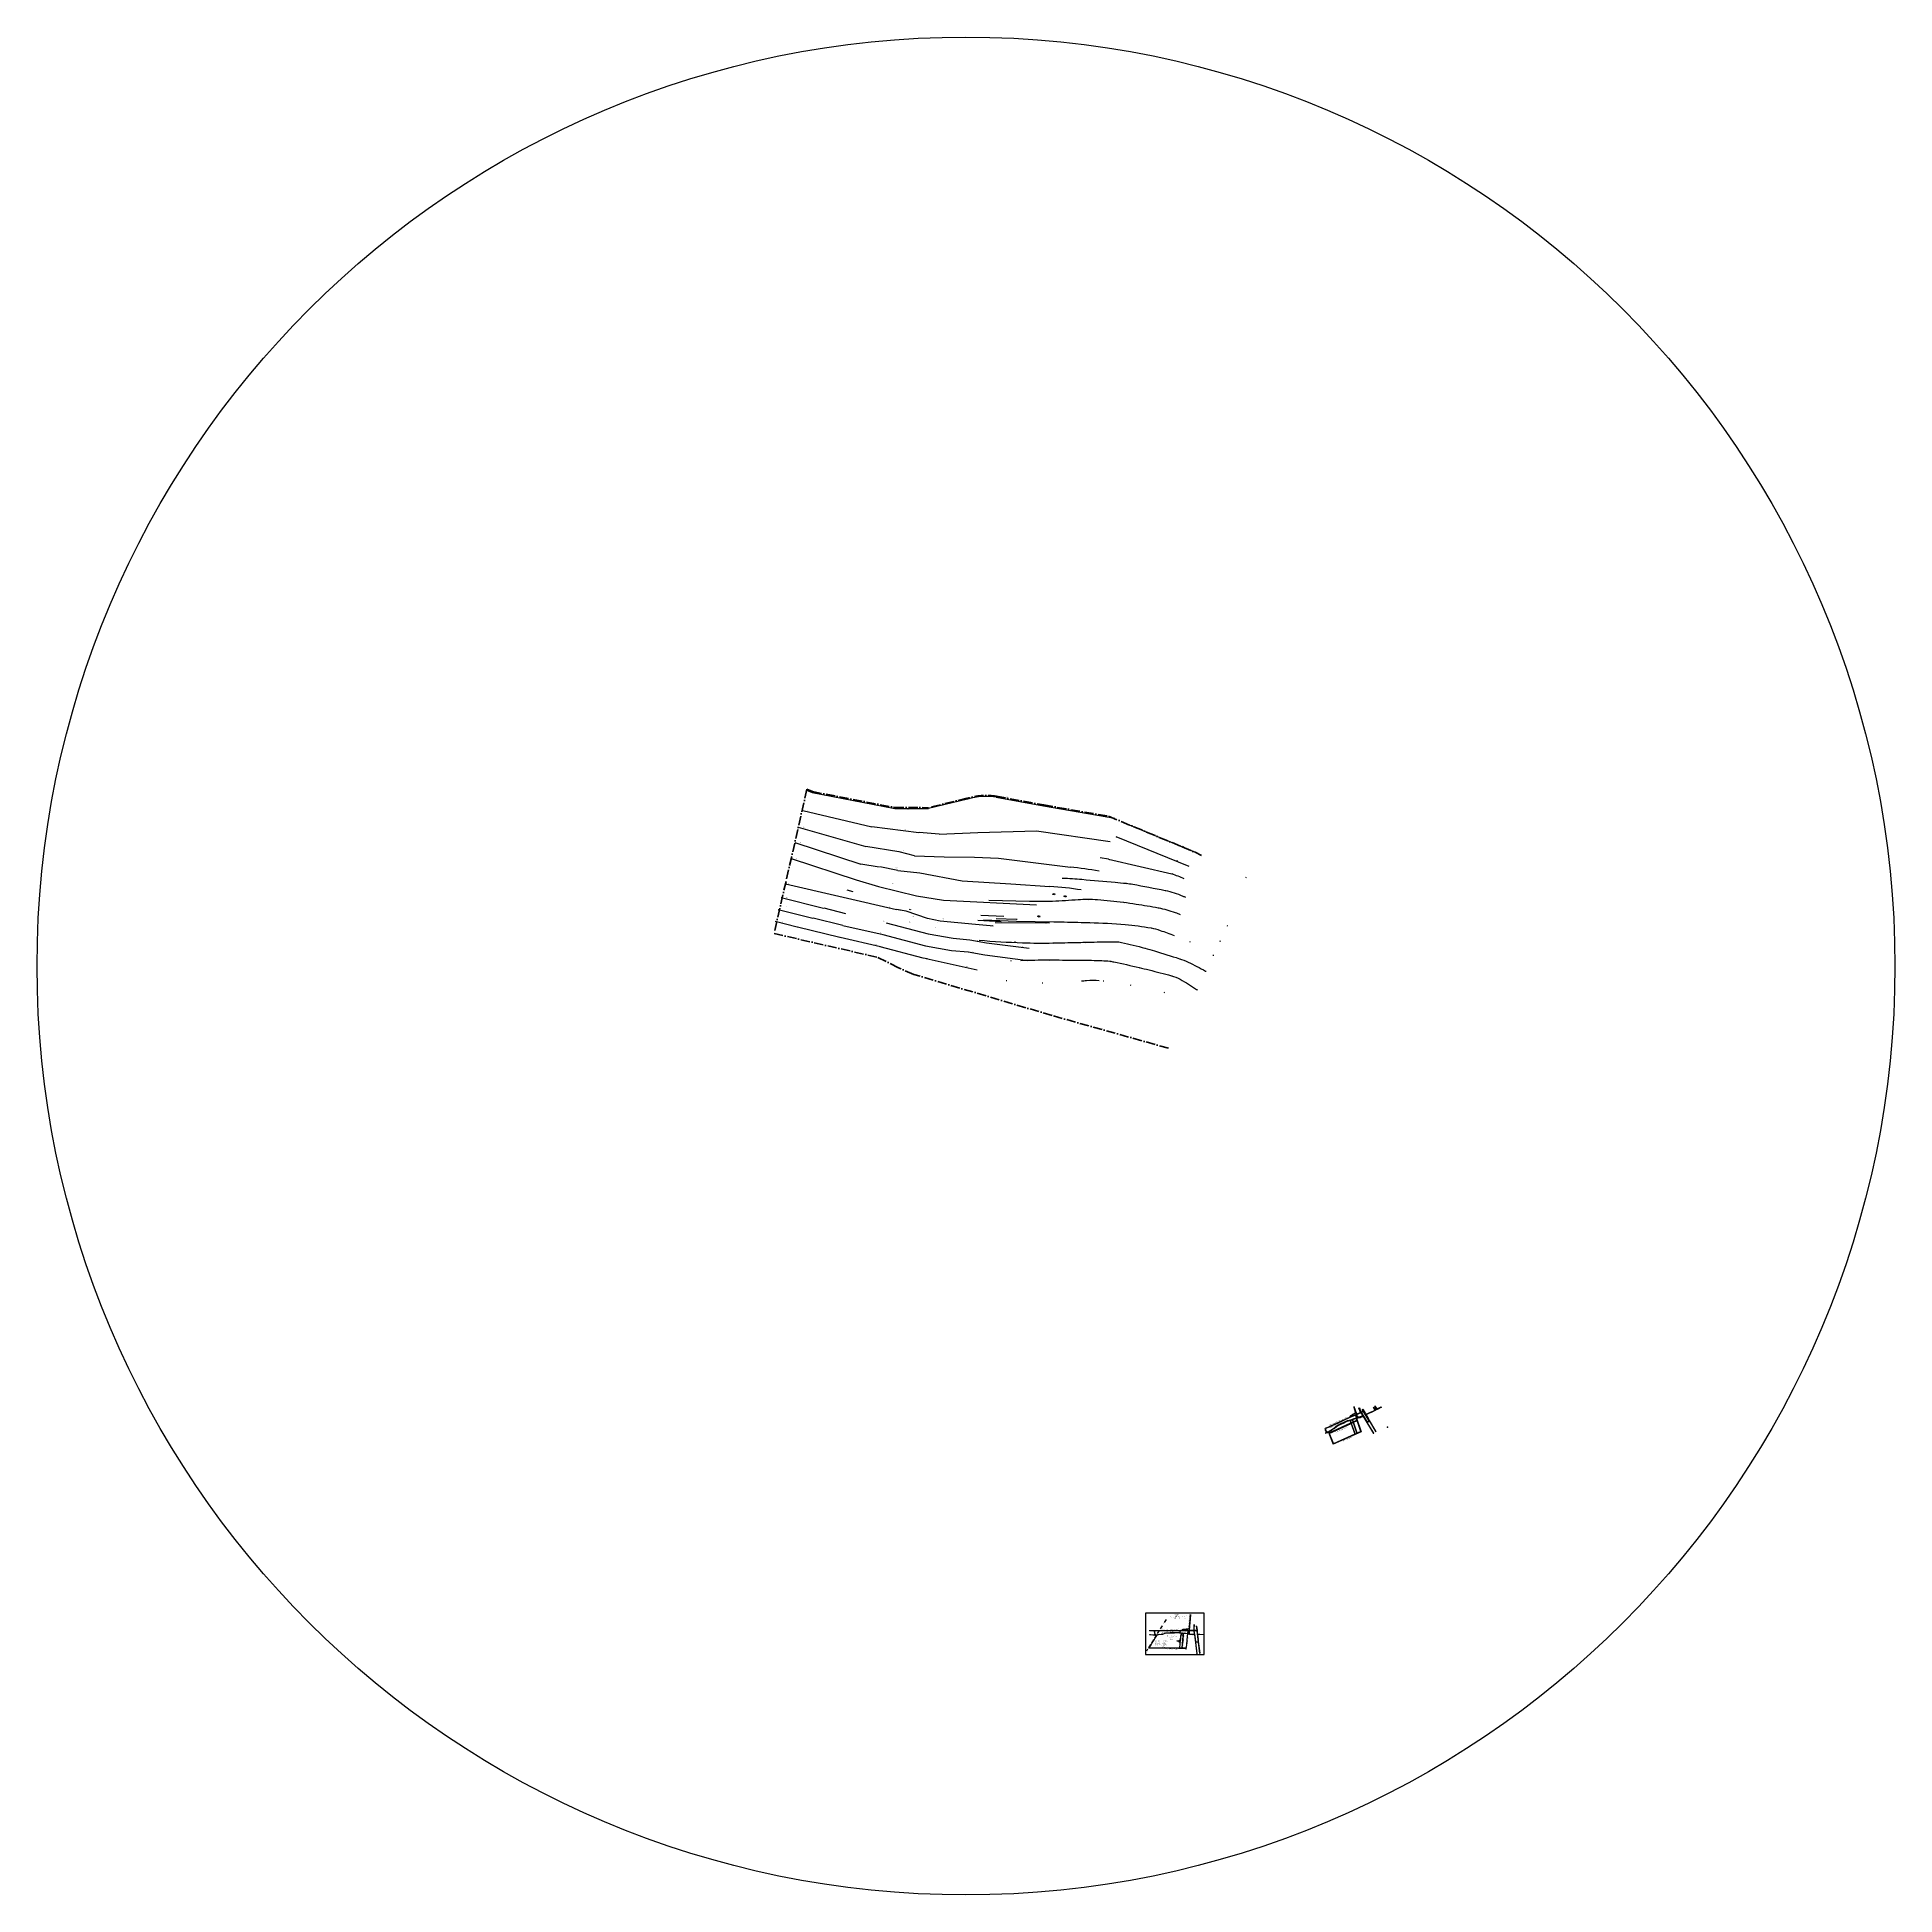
# Model space of a CAD drawing. Header units: millimetres. Extents: x 131821 to 169461, y -215 to 24121.
# Drawn here: x 131821 to 156121, y -178 to 24121 of the extents above; entities that cross this region are included whole.
import ezdxf

# ---------------------------------------------------------------- set-up
doc = ezdxf.new("R2010")
doc.units = ezdxf.units.MM
doc.linetypes.add('ACAD_ISO10W100', pattern=[18, 12, -3, 0, -3])
doc.linetypes.add('JIS_02_2.0', pattern=[3, 2, -1])
for name, color, linetype in [('Границы', 7, 'Continuous'), ('Н10_Изог', 220, 'Continuous'), ('Н11_Изогипсы', 4, 'Continuous'), ('ТЕКСТ', 3, 'Continuous')]:
    doc.layers.add(name, color=color, linetype=linetype)
doc.styles.get("Standard").update_dxf_attribs({"font": 'txt.shx', "width": 0.6, "height": 10})
doc.styles.add('стиль1', font='TAHOMA.TTF', dxfattribs={"width": 0.89, "height": 9})
doc.dimstyles.get("Standard").update_dxf_attribs({"dimtxt": 10, "dimasz": 10, "dimexe": 5, "dimexo": 0, "dimgap": 10, "dimtad": 1, "dimdec": 0, "dimzin": 0, "dimdsep": 46, "dimtxsty": 'Standard', "dimcen": -3, "dimdle": 1.25, "dimclrd": 7, "dimclre": 7, "dimclrt": 7, "dimazin": 0, "dimtfac": 0.75, "dimtdec": 0, "dimtofl": 0, "dimtmove": 0, "dimatfit": 3, "dimfxl": 1, "dimtvp": 1.5, "dimtolj": 1, "dimtzin": 0, "dimarcsym": 0})

msp = doc.modelspace()

# ---------------------------------------------------------------- hatches: boundary and pattern name
at = {"layer": 'ТЕКСТ', "lineweight": 15, "ltscale": 2}
for points in [[(146436, 3282), (146438, 3282), (146438, 3275), (146436, 3275)], [(146442, 3224), (146444, 3224), (146444, 3216), (146442, 3216)], [(146747, 3254), (146749, 3254), (146749, 3248), (146747, 3248)]]:
    msp.add_hatch(color=7, dxfattribs=at).paths.add_polyline_path(points)
at = {"layer": 'ТЕКСТ', "lineweight": 30, "ltscale": 2}
msp.add_hatch(color=7, dxfattribs=at).paths.add_polyline_path([(146727, 3143), (146740, 3144), (146740, 3139)])

# ---------------------------------------------------------------- linework, layer by layer
at = {"color": 7}
for p, q in [((148993, 6070), (148997, 6081)), ((148997, 6081), (148999, 6087)), ((148999, 6087), (149006, 6091)), ((149006, 6091), (149020, 6099)), ((149020, 6099), (149033, 6107)), ((149033, 6106), (149050, 6118)), ((149050, 6118), (149061, 6125)), ((149067, 6136), (149051, 6180)), ((149061, 6125), (149064, 6127)), ((149063, 6127), (149066, 6131)), ((149066, 6131), (149067, 6136)), ((148677, 5928), (148993, 6070))]:
    msp.add_line(p, q, dxfattribs=at)
at = {"color": 7, "linetype": 'ByBlock'}
for p, q in [((148669, 5919), (148673, 5926)), ((148673, 5926), (148679, 5929))]:
    msp.add_line(p, q, dxfattribs=at)
at = {"linetype": 'ByBlock'}
for p, q in [((148712, 5875), (148715, 5877)), ((148721, 5863), (148718, 5861))]:
    msp.add_line(p, q, dxfattribs=at)
at = {"color": 7, "lineweight": 15}
for p, q in [((146895, 3282), (146910, 3485)), ((146903, 3485), (146895, 3358)), ((146371, 3281), (146797, 3282)), ((146439, 3276), (146371, 3276)), ((146371, 3222), (146444, 3217)), ((146435, 3224), (146372, 3228)), ((146420, 3219), (146444, 3217)), ((146435, 3264), (146434, 3258)), ((146434, 3258), (146435, 3249)), ((146436, 3268), (146435, 3264)), ((146435, 3249), (146438, 3238)), ((146447, 3223), (146435, 3224)), ((146447, 3223), (146435, 3224)), ((146439, 3277), (146436, 3268)), ((146438, 3238), (146441, 3230)), ((146441, 3230), (146444, 3226)), ((146444, 3226), (146444, 3224)), ((146444, 3224), (146447, 3223)), ((146444, 3217), (146450, 3218)), ((146450, 3218), (146461, 3219)), ((146461, 3219), (146461, 3219)), ((146781, 3241), (146793, 3239)), ((146783, 3221), (146793, 3219)), ((146793, 3239), (146812, 3238)), ((146793, 3219), (146810, 3218)), ((146797, 3282), (146805, 3290)), ((146805, 3290), (146810, 3295)), ((146806, 3285), (146805, 3282)), ((146805, 3282), (146814, 3282)), ((146808, 3286), (146806, 3285)), ((146811, 3289), (146808, 3286)), ((146810, 3218), (146809, 3208)), ((146810, 3295), (146818, 3296)), ((146812, 3238), (146810, 3223)), ((146815, 3291), (146811, 3289)), ((146814, 3282), (146843, 3282)), ((146814, 3208), (146816, 3238)), ((146821, 3291), (146815, 3291)), ((146816, 3238), (146842, 3239)), ((146818, 3296), (146834, 3298)), ((146828, 3292), (146821, 3291)), ((146841, 3293), (146828, 3292)), ((146828, 3292), (146828, 3292)), ((146828, 3292), (146828, 3292)), ((146834, 3298), (146849, 3299)), ((146857, 3296), (146841, 3293)), ((146842, 3239), (146868, 3234)), ((146843, 3282), (146901, 3282)), ((146849, 3299), (146869, 3303)), ((146874, 3298), (146857, 3296)), ((146868, 3234), (146868, 3233)), ((146869, 3303), (146882, 3304)), ((146872, 3233), (146893, 3229)), ((146873, 3239), (146890, 3236)), ((146887, 3300), (146874, 3298)), ((146882, 3304), (146885, 3305)), ((146885, 3305), (146889, 3308)), ((146892, 3302), (146887, 3300)), ((146887, 3246), (146890, 3277)), ((146888, 3242), (146887, 3246)), ((146889, 3239), (146888, 3242)), ((146889, 3308), (146892, 3312)), ((146890, 3236), (146889, 3239)), ((146890, 3282), (146892, 3302)), ((146890, 3277), (146890, 3277)), ((146892, 3312), (146895, 3358)), ((146893, 3229), (146903, 3229)), ((146901, 3282), (146989, 3282)), ((146903, 3229), (146916, 3226)), ((146916, 3226), (146931, 3225)), ((146931, 3225), (146938, 3224)), ((146938, 3224), (146944, 3223)), ((146944, 3223), (146950, 3225)), ((146949, 3308), (146951, 3354)), ((146949, 3282), (146949, 3308)), ((146950, 3225), (146958, 3229)), ((146959, 3354), (146955, 3299)), ((146955, 3299), (146957, 3282)), ((146958, 3229), (146989, 2972)), ((146989, 3282), (146980, 3335)), ((146989, 3337), (146997, 3283)), ((146997, 3283), (146997, 3276)), ((146997, 3276), (147000, 3246)), ((147000, 3246), (147002, 3226)), ((147002, 3226), (147006, 3229)), ((147005, 3221), (147003, 3219)), ((147003, 3219), (147011, 3162)), ((147014, 3135), (147003, 3219)), ((147007, 3222), (147005, 3221)), ((147006, 3229), (147008, 3230)), ((147008, 3224), (147007, 3222)), ((147008, 3230), (147012, 3232)), ((147010, 3225), (147008, 3224)), ((147013, 3227), (147010, 3225)), ((147012, 3232), (147014, 3232)), ((147016, 3228), (147013, 3227)), ((147014, 3232), (147017, 3232)), ((147020, 3227), (147016, 3228)), ((147017, 3232), (147018, 3232)), ((147018, 3232), (147029, 3232)), ((147037, 3226), (147020, 3227)), ((147029, 3232), (147070, 3229)), ((147070, 3225), (147037, 3226)), ((147070, 3229), (147070, 3229)), ((146764, 3051), (146754, 3051)), ((146849, 3046), (146754, 3046)), ((146996, 2974), (146977, 3128)), ((146977, 3128), (147008, 3128)), ((147008, 3128), (147025, 2980)), ((147033, 2982), (147014, 3135))]:
    msp.add_line(p, q, dxfattribs=at)
at = {"color": 1, "linetype": 'JIS_02_2.0', "lineweight": 15, "ltscale": 2.5}
for p, q in [((146466, 3218), (146360, 3047)), ((146470, 3219), (146367, 3051))]:
    msp.add_line(p, q, dxfattribs=at)
at = {"color": 7, "linetype": 'ByBlock', "lineweight": 15}
for p, q in [((146440, 3277), (146446, 3281)), ((146446, 3281), (146453, 3281))]:
    msp.add_line(p, q, dxfattribs=at)
at = {"linetype": 'ByBlock', "lineweight": 15}
msp.add_line((146461, 3219), (146465, 3219), dxfattribs=at)
at = {"color": 7, "linetype": 'JIS_02_2.0', "lineweight": 15, "ltscale": 2.5}
for p, q in [((146754, 3046), (146360, 3047)), ((146754, 3051), (146367, 3051))]:
    msp.add_line(p, q, dxfattribs=at)
at = {"color": 7}
for points in [[(149064, 6096), (149055, 6092), (148991, 6064), (148834, 5993), (148688, 5928), (148677, 5923), (148674, 5920), (148673, 5917), (148673, 5914), (148673, 5912), (148675, 5905), (148678, 5898), (148682, 5893), (148686, 5888), (148695, 5879), (148698, 5877), (148702, 5877)], [(148702, 5877), (148711, 5880), (148723, 5888), (148763, 5912), (148783, 5924), (148786, 5925), (148812, 5952), (148814, 5954), (148844, 5968), (148862, 5978), (148889, 5990), (148915, 6002), (148918, 6003), (148963, 6026), (148982, 6029), (149004, 6034), (149049, 6054), (149049, 6054), (149096, 6066), (149094, 6068), (149092, 6070), (149090, 6074), (149080, 6103), (149080, 6103)], [(149078, 6108), (149071, 6127), (149067, 6123), (149057, 6116), (149040, 6107), (149027, 6098), (149017, 6091), (149017, 6091), (149017, 6091), (149011, 6088), (149006, 6085), (149003, 6082), (149001, 6078), (149000, 6076), (149000, 6073), (149008, 6077), (149034, 6088), (149087, 6112), (149168, 6148), (149152, 6172), (149160, 6170), (149162, 6176), (149167, 6176), (149175, 6152), (149177, 6146), (149193, 6120), (149203, 6102), (149205, 6106), (149206, 6109), (149209, 6112), (149212, 6113), (149214, 6114), (149215, 6114), (149225, 6119), (149264, 6133), (149297, 6147), (149320, 6161), (149303, 6195), (149303, 6194), (149304, 6199), (149323, 6163), (149341, 6174), (149320, 6215), (149325, 6212), (149325, 6218), (149346, 6176), (149358, 6183), (149403, 6204), (149398, 6202), (149406, 6202), (149347, 6171), (149324, 6160), (149307, 6147), (149271, 6131), (149235, 6117), (149219, 6111), (149215, 6110), (149213, 6108), (149211, 6104), (149210, 6103), (149209, 6100), (149207, 6099), (149207, 6096), (149237, 6047)], [(149038, 6009), (149028, 6038), (149052, 6049), (149079, 6055), (149102, 6061), (149111, 6064), (149125, 6067), (149138, 6072), (149145, 6074), (149151, 6076), (149156, 6080), (149161, 6087), (149300, 5855), (149300, 5859), (149304, 5859), (149304, 5859), (149220, 6002), (149248, 6016), (149330, 5877), (149330, 5882), (149333, 5881), (149333, 5887), (149251, 6024), (149207, 6096)], [(149082, 6110), (149048, 6205), (149048, 6203), (149045, 6203), (149045, 6200), (149044, 6200), (149052, 6179)], [(149064, 6096), (149075, 6060)], [(149231, 6044), (149171, 6144), (149067, 6098)], [(149067, 6098), (149079, 6061)], [(149134, 6127), (149157, 6094), (149156, 6092), (149156, 6089), (149153, 6086), (149151, 6085), (149149, 6083), (149142, 6079), (149111, 6070), (149103, 6068), (149099, 6070), (149096, 6074), (149094, 6076), (149084, 6105)], [(149132, 6132), (149121, 6156), (149109, 6188), (149109, 6186), (149112, 6190), (149116, 6190), (149131, 6149), (149139, 6135)], [(149141, 6130), (149181, 6069), (149219, 6006), (149246, 6020), (149231, 6044)], [(148668, 5919), (148668, 5910), (148669, 5906), (148671, 5900), (148675, 5892), (148683, 5883), (148689, 5877), (148693, 5874), (148694, 5873), (148698, 5873), (148686, 5869), (148674, 5865), (148674, 5862), (148677, 5862), (148675, 5859), (148697, 5867), (148702, 5870), (148712, 5875), (148712, 5875)], [(148712, 5874), (148713, 5873)], [(148715, 5877), (148755, 5901), (148771, 5911), (148786, 5920), (148792, 5924), (148816, 5948), (148867, 5974), (148919, 5997), (148946, 6011), (148967, 6022), (148976, 6022), (148995, 6026)], [(148718, 5861), (148775, 5715)], [(148723, 5857), (148777, 5721)], [(149141, 5877), (148775, 5715)], [(149057, 5846), (148777, 5721)], [(148995, 6026), (149006, 5994)], [(148998, 6027), (149007, 6029), (149024, 6036), (149034, 6007)], [(148998, 6027), (149009, 5996)], [(149008, 5988), (149057, 5846)], [(149011, 5989), (149061, 5848)], [(149036, 6001), (149084, 5858)], [(149088, 5860), (149040, 6003)], [(149084, 5858), (149061, 5848)], [(149085, 6031), (149077, 6054)], [(149081, 6055), (149141, 5877), (149141, 5877)], [(149135, 5881), (149087, 6024)], [(149135, 5881), (149088, 5860)]]:
    msp.add_lwpolyline(points, dxfattribs=at)
at = {"color": 0, "linetype": 'ByBlock'}
for points in [[(148721, 5863), (149006, 5994)], [(148723, 5857), (149008, 5988)], [(149009, 5996), (149034, 6007)], [(149011, 5989), (149036, 6001)], [(149038, 6009), (149085, 6031)], [(149040, 6003), (149087, 6024)]]:
    msp.add_lwpolyline(points, dxfattribs=at)
at = {"color": 7, "lineweight": 15}
for points in [[(146815, 3277), (146793, 3277), (146621, 3277), (146461, 3276), (146448, 3276), (146445, 3275), (146443, 3272), (146441, 3270), (146440, 3268), (146440, 3260), (146439, 3253), (146441, 3247), (146443, 3241), (146448, 3229), (146449, 3226), (146453, 3224)], [(146453, 3224), (146462, 3224), (146477, 3226), (146522, 3231), (146546, 3234), (146549, 3234), (146584, 3248), (146587, 3249), (146619, 3250), (146640, 3251), (146670, 3252), (146699, 3252), (146701, 3252), (146752, 3254), (146770, 3249), (146793, 3244), (146812, 3243)], [(146465, 3219), (146511, 3225), (146530, 3228), (146547, 3229), (146554, 3231), (146586, 3243), (146643, 3245), (146700, 3246), (146731, 3248), (146754, 3249), (146762, 3245), (146781, 3241)], [(146778, 3208), (146764, 3051)], [(146781, 3208), (146768, 3051)], [(146780, 3227), (146778, 3208)], [(146780, 3227), (146792, 3225), (146810, 3223)], [(146783, 3221), (146781, 3208)], [(146809, 3208), (146794, 3051)], [(146799, 3051), (146814, 3208)], [(146812, 3243), (146842, 3244), (146842, 3244), (146868, 3240)], [(146873, 3277), (146863, 3277), (146815, 3277)], [(146850, 3051), (146865, 3202)], [(146873, 3239), (146853, 3036)], [(146865, 3202), (146868, 3240)], [(146873, 3277), (146868, 3240)], [(146876, 3277), (146873, 3239)], [(147004, 3162), (146990, 3277), (146876, 3277)], [(146950, 3277), (146957, 3237), (146955, 3235), (146954, 3233), (146950, 3232), (146948, 3231), (146945, 3231), (146938, 3230), (146905, 3233), (146896, 3235), (146895, 3239), (146893, 3243), (146893, 3247), (146895, 3277)], [(146957, 3277), (146968, 3205), (146977, 3131), (147008, 3133), (147004, 3162)], [(146794, 3051), (146768, 3051)], [(146850, 3051), (146799, 3051)], [(146848, 3036), (146849, 3046)]]:
    msp.add_lwpolyline(points, dxfattribs=at)
at = {"linetype": 'Continuous', "lineweight": -3}
msp.add_circle((143971, 11971), 12150, dxfattribs=at)
at = {"linetype": 'ByBlock'}
for p in [(149179, 6143), (149340, 6188), (149484, 5939)]:
    msp.add_point(p, dxfattribs=at)
at = {"linetype": 'ByBlock', "lineweight": 15}
msp.add_point((146997, 3273), dxfattribs=at)
at = {"color": 1, "linetype": 'Continuous', "invisible_edges": 15}
for points in [[(133005, 10322, 0), (133005, 10338, 0), (133013, 10338, 0), (133013, 10322, 0)], [(133005, 10283, 0), (133005, 10298, 0), (133013, 10298, 0), (133013, 10283, 0)], [(133005, 10264, 0), (133005, 10280, 0), (133013, 10280, 0), (133013, 10264, 0)], [(133006, 10298, 0), (133006, 10299, 0), (133011, 10299, 0), (133011, 10298, 0)], [(133006, 10283, 0), (133007, 10282, 0), (133008, 10282, 0), (133008, 10283, 0)], [(133006, 10264, 0), (133007, 10264, 0), (133008, 10263, 0), (133008, 10264, 0)], [(133010, 10283, 0), (133010, 10282, 0), (133008, 10282, 0), (133008, 10283, 0)], [(133010, 10264, 0), (133010, 10263, 0), (133008, 10263, 0), (133008, 10264, 0)], [(133011, 10338, 0), (133010, 10338, 0), (133010, 10338, 0), (133011, 10338, 0)], [(133011, 10299, 0), (133010, 10299, 0), (133010, 10299, 0), (133011, 10299, 0)], [(133011, 10283, 0), (133011, 10282, 0), (133010, 10282, 0), (133010, 10283, 0)], [(133011, 10280, 0), (133010, 10280, 0), (133010, 10280, 0), (133011, 10280, 0)], [(133011, 10264, 0), (133011, 10264, 0), (133010, 10263, 0), (133010, 10264, 0)]]:
    msp.add_3dface(points, dxfattribs=at)
at = {"layer": 'Границы', "linetype": 'ACAD_ISO10W100', "lineweight": 35, "ltscale": 10}
for points in [[(141890, 14282), (141617, 13078), (141460, 12396)], [(141890, 14282), (141963, 14252), (143039, 14044), (143481, 14042)], [(143987, 14165), (143478, 14042)], [(144370, 14191), (144989, 14077)], [(144988, 14077), (145834, 13930)], [(145834, 13930), (146800, 13529), (146968, 13458), (147052, 13418)], [(141460, 12396), (142813, 12085)], [(145097, 11323), (143287, 11862), (143086, 11949), (142813, 12085)], [(145115, 11318), (146646, 10888)]]:
    msp.add_lwpolyline(points, dxfattribs=at)
msp.add_arc((144235, 13375), 827, 79.8788, 107.4363, dxfattribs=at)
at = {"layer": 'Н10_Изог'}
for points in [[(145803, 13926), (145812, 13924)], [(146000, 13860), (146009, 13859)], [(145934, 13662), (145944, 13660)], [(146892, 13274), (145934, 13662)], [(146964, 13458), (146110, 13815)], [(145835, 13368), (145726, 13384)], [(145835, 13368), (145844, 13366)], [(145835, 13368), (146664, 13178)], [(146802, 13537), (146812, 13535)], [(146964, 13458), (146973, 13456)], [(146964, 13458), (147016, 13432)], [(146664, 13178), (146673, 13176)], [(146729, 13351), (146739, 13349)], [(147627, 13131), (147636, 13130)], [(146064, 13053), (146073, 13051)], [(146576, 12960), (146585, 12958)], [(144269, 12832), (144801, 12819)], [(145561, 12845), (145570, 12843)], [(146030, 12805), (146039, 12803)], [(146486, 12732), (146496, 12730)], [(144202, 12573), (144631, 12558), (145122, 12550)], [(144364, 12592), (144631, 12583), (144639, 12583)], [(145587, 12539), (145596, 12537)], [(146391, 12469), (146400, 12467)], [(147382, 12499), (147392, 12497)], [(147382, 12499), (147392, 12497)], [(144606, 12291), (144616, 12289)], [(145107, 12272), (145116, 12270)], [(145528, 12282), (145537, 12280)], [(145935, 12288), (145945, 12286)], [(146312, 12205), (146321, 12203)], [(146895, 12290), (146904, 12289)], [(147289, 12300), (147298, 12298)], [(144552, 12042), (144562, 12040)], [(145048, 12050), (145057, 12049)], [(145474, 12048), (145483, 12047)], [(145851, 12034), (145861, 12032)], [(146236, 11951), (146245, 11949)], [(146762, 12067), (146771, 12065)], [(147201, 12113), (147211, 12111)], [(144496, 11782), (144506, 11780)], [(144968, 11751), (144977, 11749)], [(145767, 11778), (145776, 11776)], [(146119, 11723), (146128, 11722)], [(146657, 11844), (146666, 11842)], [(147105, 11905), (147114, 11903)], [(146559, 11628), (146569, 11626)], [(146988, 11662), (146997, 11660)]]:
    msp.add_lwpolyline(points, dxfattribs=at)
for points in [[(145230, 13122, -0.001337), (145365, 13114, -0.005795), (145487, 13105, -0.00077), (145924, 13066, -0.002396), (146064, 13053, -0.019951), (146152, 13041, -0.004088), (146576, 12960, -0.057437), (146806, 12886, -0.00332), (146842, 12870)], [(146662, 13179, -0.013783), (146821, 13117, -0.032936)], [(144801, 12819, 0.003911), (144967, 12818, 0.01127), (145103, 12821, 0.006786), (145440, 12841, -0.018848), (145561, 12845, -0.020332), (145691, 12839, -0.007783), (146030, 12805, -0.010917), (146197, 12782, -0.006292), (146486, 12732, -0.042635), (146706, 12671, -0.005009), (146774, 12645, -0.073595)], [(145122, 12550, -0.000028), (145477, 12542, -0.000096), (145587, 12539, -0.01566), (146055, 12513, -0.021674), (146391, 12469, -0.041725), (146511, 12437, -0.00599), (146695, 12370, -0.033282)], [(144143, 12308, 0.010692), (144710, 12275, 0.015302), (145107, 12272, 0.000198), (145418, 12279, -0.000563), (145528, 12282, -0.001514), (145844, 12288, -0.00525), (145935, 12288, -0.052851), (146004, 12280, -0.01158), (146312, 12205, -0.008827), (146435, 12170, -0.003306), (146762, 12067, -0.032753), (146878, 12021, -0.016077), (147105, 11905)], [(144690, 12045, -0.001709), (144871, 12049, -0.005429), (145048, 12050, -0.000157), (145420, 12049, -0.001072), (145474, 12048, -0.007343), (145749, 12042, -0.019694), (145851, 12034, -0.023695), (145905, 12025, -0.003761), (146236, 11951, -0.005955), (146366, 11920, -0.002652), (146657, 11844, -0.059966), (146772, 11797, -0.02908), (146988, 11662)], [(145480, 11775, 0.002476), (145547, 11781, -0.043245), (145715, 11783, -0.005437)]]:
    msp.add_lwpolyline(points, format="xyb", dxfattribs=at)
at = {"layer": 'Н10_Изог', "color": 2}
msp.add_lwpolyline([(142412, 12967), (142490, 12946)], dxfattribs=at)
at = {"layer": 'Н10_Изог'}
for points in [[(145112, 12921), (145132, 12913), (145127, 12900), (145106, 12908)], [(145261, 12892), (145281, 12884), (145276, 12870), (145255, 12879)], [(144915, 12631), (144935, 12623), (144930, 12610), (144909, 12618)]]:
    msp.add_lwpolyline(points, close=True, dxfattribs=at)
at = {"layer": 'Н11_Изогипсы'}
for points in [[(141886, 14271), (141960, 14240), (143038, 14032), (143481, 14031)], [(143990, 14153), (143481, 14031)], [(144367, 14180), (144986, 14066)], [(141837, 14007), (142738, 13791)], [(144986, 14066), (145916, 13904)], [(141776, 13786), (142661, 13532)], [(143354, 13714), (142738, 13791)], [(143620, 13696), (143359, 13717)], [(143620, 13696), (144124, 13718)], [(144124, 13718), (144894, 13740)], [(144894, 13740), (145857, 13601)], [(141684, 13378), (142535, 13100)], [(141731, 13587), (142594, 13301)], [(143091, 13463), (142661, 13532)], [(143298, 13411), (143095, 13466)], [(143298, 13411), (143685, 13400), (144081, 13393), (144396, 13380)], [(144396, 13380), (145336, 13263)], [(142837, 13266), (142594, 13301)], [(143080, 13219), (142842, 13269)], [(143080, 13219), (143368, 13189)], [(143368, 13189), (143920, 13083), (144556, 13046)], [(141609, 13045), (143064, 12709)], [(142535, 13100), (142825, 13009), (143324, 12891), (143675, 12831), (144893, 12769)], [(144556, 13046), (145069, 13012)], [(141514, 12712), (141968, 12597)], [(141554, 12867), (142108, 12727)], [(142111, 12730), (142397, 12659)], [(144328, 12493), (144286, 12496), (144096, 12514), (143635, 12558), (143466, 12593), (143189, 12688), (143064, 12709)], [(143247, 12704), (143234, 12708)], [(144163, 12636), (144468, 12621)], [(141475, 12556), (141763, 12484)], [(141766, 12485), (142320, 12348)], [(141971, 12599), (142359, 12504)], [(142361, 12503), (142889, 12381)], [(142925, 12537), (143477, 12391), (143802, 12334), (144019, 12315)], [(144127, 12569), (144432, 12553)], [(144354, 12542), (145065, 12534)], [(142325, 12347), (142854, 12226)], [(142843, 12228), (143408, 12078), (143466, 12068)], [(142884, 12383), (143442, 12235), (143781, 12175), (144005, 12156)], [(144000, 12157), (144218, 12115)], [(144019, 12315), (144237, 12273)], [(144237, 12273), (144799, 12203)], [(143452, 12071), (144119, 11920)], [(144218, 12115), (144780, 12045)]]:
    msp.add_lwpolyline(points, dxfattribs=at)
for centre, radius, start, end in [((144235, 13375), 815, 79.8788, 107.4363), ((144997, 9484), 3795, 79.1594, 84.8694), ((144712, 8016), 5009, 81.1929, 85.9164)]:
    msp.add_arc(centre, radius, start, end, dxfattribs=at)
at = {"layer": 'ТЕКСТ', "color": 7, "linetype": 'JIS_02_2.0', "lineweight": 30, "ltscale": 24}
for p, q in [((146589, 3424), (146563, 3382)), ((146537, 3340), (146332, 3010))]:
    msp.add_line(p, q, dxfattribs=at)
at = {"layer": 'ТЕКСТ', "color": 7, "linetype": 'JIS_02_2.0', "lineweight": 15, "ltscale": 24}
for p, q in [((146898, 3485), (146916, 3485)), ((146370, 3274), (146371, 3282)), ((146371, 3221), (146372, 3229)), ((146948, 3354), (146963, 3354)), ((146977, 3335), (146992, 3338)), ((147070, 3223), (147071, 3231)), ((146983, 2971), (146999, 2975)), ((147021, 2979), (147036, 2982))]:
    msp.add_line(p, q, dxfattribs=at)
at = {"layer": 'ТЕКСТ', "color": 7, "lineweight": 15, "ltscale": 2}
for p, q in [((146372, 3279), (146376, 3277)), ((146376, 3279), (146372, 3277)), ((146385, 3226), (146382, 3223)), ((146382, 3225), (146385, 3223)), ((146390, 3279), (146394, 3277)), ((146394, 3279), (146390, 3277)), ((146400, 3224), (146403, 3222)), ((146403, 3224), (146400, 3221)), ((146410, 3280), (146413, 3277)), ((146413, 3280), (146410, 3277)), ((146415, 3223), (146419, 3220)), ((146419, 3223), (146415, 3220)), ((146427, 3280), (146431, 3277)), ((146431, 3280), (146427, 3277)), ((146436, 3222), (146440, 3219)), ((146440, 3222), (146436, 3219)), ((146438, 3266), (146437, 3264)), ((146441, 3238), (146442, 3235)), ((146812, 3214), (146812, 3212)), ((146798, 3062), (146797, 3059)), ((146848, 3036), (146853, 3036))]:
    msp.add_line(p, q, dxfattribs=at)
at = {"layer": 'ТЕКСТ', "color": 7, "lineweight": 30, "ltscale": 2}
for p, q in [((146865, 3231), (146868, 3233)), ((146867, 3243), (146868, 3240)), ((146872, 3233), (146874, 3229)), ((146873, 3239), (146875, 3242)), ((146727, 3143), (146740, 3144)), ((146740, 3139), (146740, 3144))]:
    msp.add_line(p, q, dxfattribs=at)
at = {"layer": 'ТЕКСТ', "color": 7, "lineweight": 60, "ltscale": 2}
msp.add_line((146727, 3143), (146755, 3140), dxfattribs=at)
at = {"layer": 'ТЕКСТ', "color": 7, "lineweight": 30, "ltscale": 2}
msp.add_lwpolyline([(146321, 3508), (146321, 2966), (147087, 2966), (147087, 3508), (146321, 3508)], dxfattribs=at)
at = {"layer": 'ТЕКСТ', "color": 7, "lineweight": 15, "ltscale": 2}
for points in [[(146435, 3263), (146433, 3263), (146433, 3265), (146441, 3264), (146441, 3262), (146439, 3262)], [(146440, 3233), (146439, 3233), (146438, 3235), (146445, 3238), (146446, 3236), (146445, 3236)], [(146809, 3211), (146807, 3211), (146807, 3213), (146816, 3212), (146816, 3210), (146814, 3210)], [(146888, 3251), (146885, 3251), (146885, 3253), (146895, 3252), (146895, 3250), (146893, 3250)], [(146890, 3286), (146888, 3286), (146888, 3289), (146898, 3288), (146898, 3286), (146895, 3286)], [(146795, 3059), (146793, 3059), (146793, 3061), (146801, 3060), (146801, 3058), (146799, 3058)]]:
    msp.add_lwpolyline(points, dxfattribs=at)
for points in [[(146436, 3282), (146438, 3282), (146438, 3275), (146436, 3275)], [(146442, 3224), (146444, 3224), (146444, 3216), (146442, 3216)], [(146747, 3254), (146749, 3254), (146749, 3248), (146747, 3248)]]:
    msp.add_lwpolyline(points, close=True, dxfattribs=at)
at = {"layer": 'ТЕКСТ', "color": 7, "lineweight": 25, "ltscale": 2}
msp.add_arc((146768, 3138), 13, 92.97, 251.9659, dxfattribs=at)

# ---------------------------------------------------------------- texts
at = {"color": 7, "linetype": 'ByBlock', "char_height": 15, "width": 450.36, "attachment_point": 1, "rotation": 23.8345}
for s, insert in [('Магистральный откат.штрек пл.К-5', (148720, 5974)), ('Коренной откат.штрек пл.К-5', (148721, 5938)), ('1 южная лава пл. к-5 ', (148805, 5882)), ('1 южный конв.штрек ', (148883, 5760))]:
    msp.add_mtext(s, dxfattribs=dict(at, insert=insert))
at = {"layer": 'Н10_Изог', "width": 0.6}
for s, p in [('-390', (145110, 12910)), ('-392', (145259, 12880)), ('-442', (144913, 12619))]:
    msp.add_text(s, height=7.5, rotation=337.58, dxfattribs=at).set_placement(p)
at = {"layer": 'Н11_Изогипсы', "attachment_point": 5, "rotation": 348.5625}
for s, insert, char_height in [('-200', (144502, 14177), 20), ('-250', (141899, 14008), 10), ('-200', (143215, 14022), 10), ('-300', (141849, 13786), 10), ('-250', (143175, 13757), 10), ('-400', (141757, 13378), 10), ('-350', (141804, 13587), 10), ('-300', (143140, 13479), 10), ('-350', (143061, 13255), 10), ('-450', (141646, 13050), 10), ('-400', (143013, 13052), 10), ('-550', (141615, 12756), 10), ('-500', (141626, 12866), 10), ('-450', (142967, 12741), 10), ('-441,6', (143100, 12692), 10), ('-440,4', (143251, 12711), 10), ('-400', (144863, 12780), 10), ('-600', (141567, 12545), 10), ('-550', (142847, 12405), 10), ('-500', (142897, 12557), 10), ('-480,6', (143234, 12547), 10), ('-441,6', (143275, 12619), 10), ('-477', (143574, 12473), 10), ('-442', (143589, 12541), 10), ('-442', (143668, 12590), 10), ('-450', (144310, 12505), 10), ('-450', (145017, 12528), 10), ('-600', (142791, 12251), 10), ('-550', (144056, 12157), 10), ('-500', (144115, 12306), 10), ('-500', (144708, 12228), 10), ('-600', (143980, 11964), 10)]:
    msp.add_mtext(s, dxfattribs=dict(at, insert=insert, char_height=char_height))
at = {"layer": 'ТЕКСТ', "color": 7, "linetype": 'ByBlock', "lineweight": 9, "ltscale": 24, "true_color": 0xffffff, "insert": (146586, 3491), "char_height": 12, "width": 276.52, "attachment_point": 1, "style": 'стиль1'}
msp.add_mtext('\\A1;\\pi115.6;{\\C7;СХЕМА\\P\\pi32.878;подготовки выемочного столба\\P\\pi49.894;1-й южной лавы пласта \\fTimes New Roman|b0|i1|c0|p18;k\\H0.7x;\\S^ 5;}', dxfattribs=at)
at = {"layer": 'ТЕКСТ', "color": 7, "linetype": 'Continuous', "lineweight": -3, "attachment_point": 1, "style": 'стиль1'}
for s, insert, char_height, width, rotation in [('\\A1;\\pi184.89;{\\fTahoma|b0|i1|c204|p34;Вент. квершлаг на пласт h\\H0.7x;\\S^ 10;}', (146864, 3139), 9, 511.93, 86.1136), ('\\A1;\\pi216.05;{\\fTahoma|b0|i1|c204|p34;Магистральный }', (146293, 3188), 9, 511.93, 15.0826), ('\\A1;\\pi125.49;{\\fTahoma|b0|i1|c204|p34;Магистральный полевой конвейерный штрек пл. \\fTimes New Roman|b0|i1|c0|p18;k\\H0.7x;\\S^ 5;}', (146402, 3303), 9, 511.93, 359.8935), ('\\A1;\\pi245.01;{\\fTahoma|b0|i1|c204|p34;0.70}', (146408, 3142), 9, 511.93, 58.3183), ('\\A1;\\pi193.31;{\\fTahoma|b0|i1|c204|p34;откаточный штрек пл. \\fTimes New Roman|b0|i1|c0|p18;k\\H0.7x;\\S^ 5;}', (146392, 3267), 9, 511.93, 359.8935), ('\\A1;\\pi123.66;1-я южная лава пл. {\\fTimes New Roman|b0|i1|c0|p18;k\\H0.7x;\\S^ 5;\\fTimes New Roman|b0|i0|c0|p18;\\H1.4286x;\\P\\pi152.99;\\fTimes New Roman|b0|i0|c204|p18;инд. крепь\\fTimes New Roman|b0|i1|c204|p18;\\H0.66665x;\\P\\pi170.09;\\fTimes New Roman|b0|i0|c204|p18;\\H1.5x;ОМ\\P\\pi164.07;СК-38}', (146475, 3214), 9, 358.58, 0.0016), ('\\A1;\\pi306.59;{\\fTahoma|b0|i1|c204|p34;переносная досчато-\\P\\pi306.81;парусная перемычка}', (146467, 3273), 5.28, 675.74, 359.6171), ('\\A1;\\pi209.42;{\\fTahoma|b0|i1|c204|p34;Монтажный ходок }', (146756, 2902), 9, 511.93, 84.6426), ('\\A1;\\pi196.01;{\\fTahoma|b0|i1|c204|p34;Вентиляционный ходок }', (146787, 2891), 9, 511.93, 84.6426), ('\\A1;\\pi205;{\\fTahoma|b0|i1|c204|p34;Конвейерный ходок }', (146841, 2873), 9, 511.93, 84.6426), ('\\A1;\\pi180.06;{\\fTahoma|b0|i1|c204|p34;1 южный конвейерный штрек }', (146389, 3043), 9, 511.93, 359.8935)]:
    msp.add_mtext(s, dxfattribs=dict(at, insert=insert, char_height=char_height, width=width, rotation=rotation))
at = {"layer": 'ТЕКСТ', "color": 7, "lineweight": 15, "ltscale": 2, "insert": (146443, 3151), "char_height": 9, "width": 163.63, "attachment_point": 1, "style": 'стиль1'}
msp.add_mtext('\\A1;{\\fTahoma|b0|i1|c204|p34;Q - 57 тыс. т         A\\H0.7x;\\Sc^ ;\\H1.4286x;= 10.9%\\PL\\H0.7x;\\S^ ст;\\H1.4286x; = 250 м           А\\H0.7x;\\S^ э;\\H1.4286x; = 19%\\PL\\H0.7x;\\S^ л;\\H1.4286x; = 100 м           S = 0.72\\Pm\\H0.7x;\\S^ уг.;\\H1.4286x; = 0.76 м        V\\H0.7x;\\Sr^ ;\\H1.4286x; =35.4\\Pm\\H0.7x;\\S^ вын.;\\H1.4286x; = 0.76 м      W = 3.2\\P                           Y = 14}', dxfattribs=at)
at = {"layer": 'ТЕКСТ', "color": 7, "lineweight": 15, "ltscale": 2, "insert": (150181, 2871), "char_height": 9, "attachment_point": 1, "style": 'стиль1'}
msp.add_mtext('\\A1;', dxfattribs=at)

# ---------------------------------------------------------------- leaders
at = {"layer": 'ТЕКСТ', "color": 7, "lineweight": 15, "ltscale": 2}
msp.add_leader([(146748, 3251), (146771, 3263), (146775, 3263)], dimstyle='Standard', override={"dimtxt": 9, "dimasz": 2, "dimgap": 10, "dimtad": 0, "dimtxsty": 'стиль1'}, dxfattribs=at)

doc.saveas('drawing.dxf')
